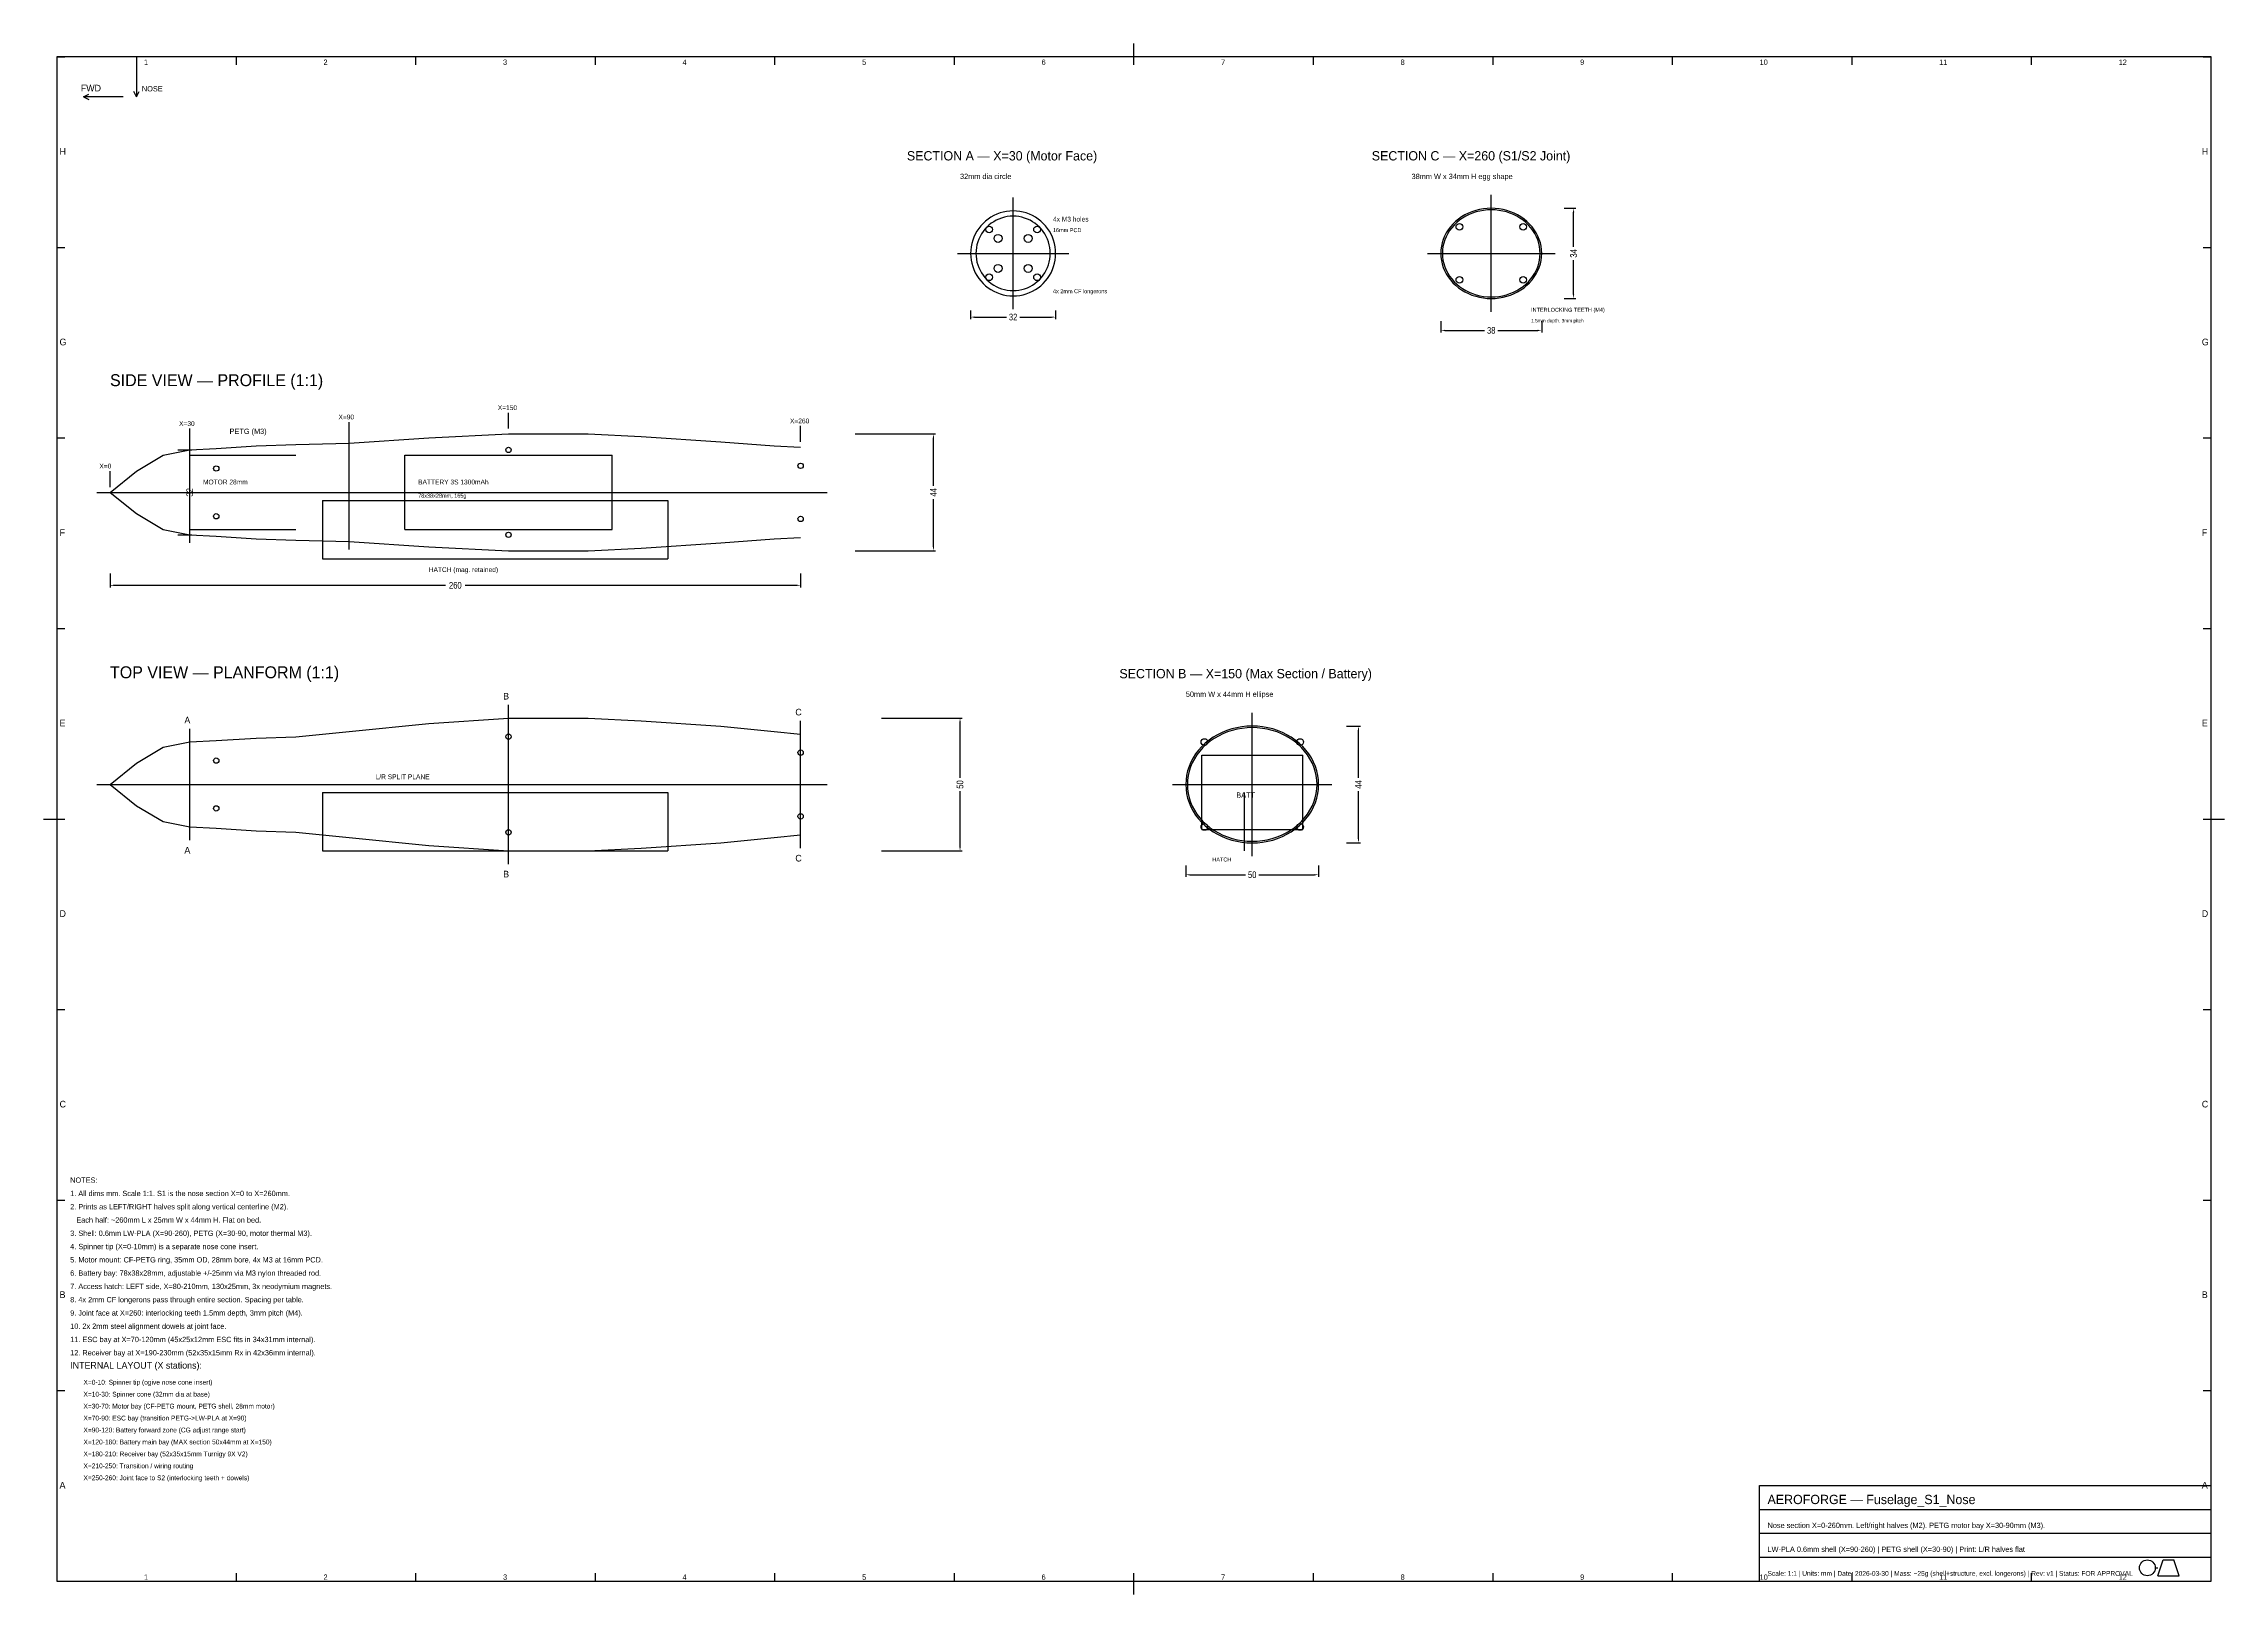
# Model space of a CAD drawing. Header units: metres. Extents: x 15 to 836, y 5 to 589.
import ezdxf

# ---------------------------------------------------------------- set-up
doc = ezdxf.new("R2010")
doc.units = ezdxf.units.M
for name, color, linetype in [('BORDER', 7, 'Continuous'), ('CENTERLINE', 5, 'Continuous'), ('DIMENSION', 1, 'Continuous'), ('HIDDEN', 7, 'Continuous'), ('ORIENTATION', 7, 'Continuous'), ('OUTLINE', 7, 'Continuous'), ('SECTION', 4, 'Continuous'), ('SPAR', 3, 'Continuous'), ('TEXT', 7, 'Continuous'), ('TITLEBLOCK', 7, 'Continuous'), ('WALL', 6, 'Continuous')]:
    doc.layers.add(name, color=color, linetype=linetype)
doc.styles.add('OpenSansCondensed-Light', font='OpenSansCondensed-Light.ttf')
doc.dimstyles.new('AEROFORGE', dxfattribs={"dimtxt": 2.5, "dimasz": 1.5, "dimexe": 0.8, "dimexo": 0.5, "dimgap": 0.6, "dimtad": 1, "dimcen": 2.5, "dimazin": 3, "dimtfac": 1, "dimtmove": 0, "dimatfit": 3})

# ---------------------------------------------------------------- blocks, each defined once
blk = doc.blocks.new('_CLOSEDFILLED')
at = {"color": 0, "linetype": 'BYBLOCK'}
blk.add_solid([(-1, 0.16), (0, 0), (-1, -0.16)], dxfattribs=at)
blk = doc.blocks.new('*D1')
for p, q in [((40, 389.5), (40, 384.2)), ((300, 389.5), (300, 384.2)), ((41.5, 385), (166.25, 385)), ((173.75, 385), (298.5, 385))]:
    blk.add_line(p, q)
at = {"layer": 'Defpoints'}
for p in [(40, 390), (300, 390), (40, 385)]:
    blk.add_point(p, dxfattribs=at)
at = {"xscale": 1.5, "yscale": 1.5, "rotation": 180}
blk.add_blockref('_CLOSEDFILLED', (40, 385), dxfattribs=at)
at = {"xscale": 1.5, "yscale": 1.5}
blk.add_blockref('_CLOSEDFILLED', (300, 385), dxfattribs=at)
at = {"insert": (170, 385), "char_height": 2.5, "attachment_point": 5, "style": 'OpenSansCondensed-Light'}
blk.add_mtext('260', dxfattribs=at)
blk = doc.blocks.new('*D2')
for p, q in [((320.5, 442), (350.8, 442)), ((350, 422.5), (350, 440.5)), ((350, 399.5), (350, 417.5)), ((320.5, 398), (350.8, 398))]:
    blk.add_line(p, q)
at = {"layer": 'Defpoints'}
for p in [(320, 442), (320, 398), (350, 398)]:
    blk.add_point(p, dxfattribs=at)
at = {"xscale": 1.5, "yscale": 1.5}
for p, rotation in [((350, 442), 90), ((350, 398), 270)]:
    blk.add_blockref('_CLOSEDFILLED', p, dxfattribs=dict(at, rotation=rotation))
at = {"insert": (350, 420), "char_height": 2.5, "attachment_point": 5, "rotation": 90, "style": 'OpenSansCondensed-Light'}
blk.add_mtext('44', dxfattribs=at)
blk = doc.blocks.new('*D3')
for p, q in [((65.5, 436), (70.8, 436)), ((70, 422.5), (70, 434.5)), ((70, 405.5), (70, 417.5)), ((65.5, 404), (70.8, 404))]:
    blk.add_line(p, q)
at = {"layer": 'Defpoints'}
for p in [(65, 436), (65, 404), (70, 404)]:
    blk.add_point(p, dxfattribs=at)
at = {"xscale": 1.5, "yscale": 1.5}
for p, rotation in [((70, 436), 90), ((70, 404), 270)]:
    blk.add_blockref('_CLOSEDFILLED', p, dxfattribs=dict(at, rotation=rotation))
at = {"insert": (70, 420), "char_height": 2.5, "attachment_point": 5, "rotation": 90, "style": 'OpenSansCondensed-Light'}
blk.add_mtext('32', dxfattribs=at)
blk = doc.blocks.new('*D4')
for p, q in [((330.5, 335), (360.8, 335)), ((360, 312.5), (360, 333.5)), ((360, 286.5), (360, 307.5)), ((330.5, 285), (360.8, 285))]:
    blk.add_line(p, q)
at = {"layer": 'Defpoints'}
for p in [(330, 335), (330, 285), (360, 285)]:
    blk.add_point(p, dxfattribs=at)
at = {"xscale": 1.5, "yscale": 1.5}
for p, rotation in [((360, 335), 90), ((360, 285), 270)]:
    blk.add_blockref('_CLOSEDFILLED', p, dxfattribs=dict(at, rotation=rotation))
at = {"insert": (360, 310), "char_height": 2.5, "attachment_point": 5, "rotation": 90, "style": 'OpenSansCondensed-Light'}
blk.add_mtext('50', dxfattribs=at)
blk = doc.blocks.new('*D5')
for p, q in [((364, 488.5), (364, 485.2)), ((365.5, 486), (377.5, 486)), ((382.5, 486), (394.5, 486)), ((396, 488.5), (396, 485.2))]:
    blk.add_line(p, q)
at = {"layer": 'Defpoints'}
for p in [(364, 489), (364, 486), (396, 489)]:
    blk.add_point(p, dxfattribs=at)
at = {"xscale": 1.5, "yscale": 1.5, "rotation": 180}
blk.add_blockref('_CLOSEDFILLED', (364, 486), dxfattribs=at)
at = {"xscale": 1.5, "yscale": 1.5}
blk.add_blockref('_CLOSEDFILLED', (396, 486), dxfattribs=at)
at = {"insert": (380, 486), "char_height": 2.5, "attachment_point": 5, "style": 'OpenSansCondensed-Light'}
blk.add_mtext('32', dxfattribs=at)
blk = doc.blocks.new('*D6')
for p, q in [((541, 484.5), (541, 480.2)), ((579, 484.5), (579, 480.2)), ((542.5, 481), (557.5, 481)), ((562.5, 481), (577.5, 481))]:
    blk.add_line(p, q)
at = {"layer": 'Defpoints'}
for p in [(541, 485), (579, 485), (541, 481)]:
    blk.add_point(p, dxfattribs=at)
at = {"xscale": 1.5, "yscale": 1.5, "rotation": 180}
blk.add_blockref('_CLOSEDFILLED', (541, 481), dxfattribs=at)
at = {"xscale": 1.5, "yscale": 1.5}
blk.add_blockref('_CLOSEDFILLED', (579, 481), dxfattribs=at)
at = {"insert": (560, 481), "char_height": 2.5, "attachment_point": 5, "style": 'OpenSansCondensed-Light'}
blk.add_mtext('38', dxfattribs=at)
blk = doc.blocks.new('*D7')
for p, q in [((587.5, 527), (591.8, 527)), ((591, 512.5), (591, 525.5)), ((591, 494.5), (591, 507.5)), ((587.5, 493), (591.8, 493))]:
    blk.add_line(p, q)
at = {"layer": 'Defpoints'}
for p in [(587, 527), (587, 493), (591, 493)]:
    blk.add_point(p, dxfattribs=at)
at = {"xscale": 1.5, "yscale": 1.5}
for p, rotation in [((591, 527), 90), ((591, 493), 270)]:
    blk.add_blockref('_CLOSEDFILLED', p, dxfattribs=dict(at, rotation=rotation))
at = {"insert": (591, 510), "char_height": 2.5, "attachment_point": 5, "rotation": 90, "style": 'OpenSansCondensed-Light'}
blk.add_mtext('34', dxfattribs=at)
blk = doc.blocks.new('*D8')
for p, q in [((445, 279.5), (445, 275.2)), ((495, 279.5), (495, 275.2)), ((446.5, 276), (467.5, 276)), ((472.5, 276), (493.5, 276))]:
    blk.add_line(p, q)
at = {"layer": 'Defpoints'}
for p in [(445, 280), (495, 280), (445, 276)]:
    blk.add_point(p, dxfattribs=at)
at = {"xscale": 1.5, "yscale": 1.5, "rotation": 180}
blk.add_blockref('_CLOSEDFILLED', (445, 276), dxfattribs=at)
at = {"xscale": 1.5, "yscale": 1.5}
blk.add_blockref('_CLOSEDFILLED', (495, 276), dxfattribs=at)
at = {"insert": (470, 276), "char_height": 2.5, "attachment_point": 5, "style": 'OpenSansCondensed-Light'}
blk.add_mtext('50', dxfattribs=at)
blk = doc.blocks.new('*D9')
for p, q in [((505.5, 332), (510.8, 332)), ((510, 312.5), (510, 330.5)), ((510, 289.5), (510, 307.5)), ((505.5, 288), (510.8, 288))]:
    blk.add_line(p, q)
at = {"layer": 'Defpoints'}
for p in [(505, 332), (505, 288), (510, 288)]:
    blk.add_point(p, dxfattribs=at)
at = {"xscale": 1.5, "yscale": 1.5}
for p, rotation in [((510, 332), 90), ((510, 288), 270)]:
    blk.add_blockref('_CLOSEDFILLED', p, dxfattribs=dict(at, rotation=rotation))
at = {"insert": (510, 310), "char_height": 2.5, "attachment_point": 5, "rotation": 90, "style": 'OpenSansCondensed-Light'}
blk.add_mtext('44', dxfattribs=at)

msp = doc.modelspace()

# ---------------------------------------------------------------- linework, layer by layer
at = {"layer": 'BORDER'}
for p, q in [((831, 584), (20, 584)), ((20, 584), (20, 10)), ((20, 584), (23, 584)), ((87.583, 581), (87.583, 584)), ((155.167, 581), (155.167, 584)), ((222.75, 581), (222.75, 584)), ((290.333, 581), (290.333, 584)), ((357.917, 581), (357.917, 584)), ((425.5, 584), (425.5, 589)), ((425.5, 581), (425.5, 584)), ((493.083, 581), (493.083, 584)), ((560.667, 581), (560.667, 584)), ((628.25, 581), (628.25, 584)), ((695.833, 581), (695.833, 584)), ((763.417, 581), (763.417, 584)), ((828, 584), (831, 584)), ((831, 10), (831, 584)), ((831, 581), (831, 584)), ((20, 512.25), (23, 512.25)), ((828, 512.25), (831, 512.25)), ((20, 440.5), (23, 440.5)), ((828, 440.5), (831, 440.5)), ((20, 368.75), (23, 368.75)), ((828, 368.75), (831, 368.75)), ((15, 297), (20, 297)), ((20, 297), (23, 297)), ((828, 297), (831, 297)), ((831, 297), (836, 297)), ((20, 225.25), (23, 225.25)), ((828, 225.25), (831, 225.25)), ((20, 153.5), (23, 153.5)), ((828, 153.5), (831, 153.5)), ((20, 81.75), (23, 81.75)), ((828, 81.75), (831, 81.75)), ((20, 10), (831, 10)), ((87.583, 10), (87.583, 13)), ((155.167, 10), (155.167, 13)), ((222.75, 10), (222.75, 13)), ((290.333, 10), (290.333, 13)), ((357.917, 10), (357.917, 13)), ((425.5, 10), (425.5, 13)), ((425.5, 5), (425.5, 10)), ((493.083, 10), (493.083, 13)), ((560.667, 10), (560.667, 13)), ((628.25, 10), (628.25, 13)), ((695.833, 10), (695.833, 13)), ((763.417, 10), (763.417, 13)), ((831, 10), (831, 13))]:
    msp.add_line(p, q, dxfattribs=at)
at = {"layer": 'CENTERLINE'}
for p, q in [((380, 489), (380, 531)), ((560, 488), (560, 532)), ((359, 510), (401, 510)), ((536, 510), (584, 510)), ((35, 420), (310, 420)), ((470, 283), (470, 337)), ((35, 310), (310, 310)), ((440, 310), (500, 310))]:
    msp.add_line(p, q, dxfattribs=at)
at = {"layer": 'DIMENSION'}
for p, q in [((70, 438), (70, 444)), ((130, 440.5), (130, 446.5)), ((190, 444), (190, 450)), ((300, 439), (300, 445)), ((40, 422), (40, 428))]:
    msp.add_line(p, q, dxfattribs=at)
at = {"layer": 'HIDDEN'}
for p, q in [((368.063, 517.315), (367.526, 516.356)), ((368.674, 518.229), (368.063, 517.315)), ((369.354, 519.092), (368.674, 518.229)), ((370.101, 519.899), (369.354, 519.092)), ((370.908, 520.646), (370.101, 519.899)), ((371.771, 521.326), (370.908, 520.646)), ((372.685, 521.937), (371.771, 521.326)), ((373.644, 522.474), (372.685, 521.937)), ((374.642, 522.934), (373.644, 522.474)), ((375.674, 523.315), (374.642, 522.934)), ((376.732, 523.613), (375.674, 523.315)), ((377.81, 523.828), (376.732, 523.613)), ((378.902, 523.957), (377.81, 523.828)), ((380, 524), (378.902, 523.957)), ((381.098, 523.957), (380, 524)), ((382.19, 523.828), (381.098, 523.957)), ((383.268, 523.613), (382.19, 523.828)), ((384.326, 523.315), (383.268, 523.613)), ((385.358, 522.934), (384.326, 523.315)), ((386.356, 522.474), (385.358, 522.934)), ((387.315, 521.937), (386.356, 522.474)), ((388.229, 521.326), (387.315, 521.937)), ((389.092, 520.646), (388.229, 521.326)), ((389.899, 519.899), (389.092, 520.646)), ((390.646, 519.092), (389.899, 519.899)), ((391.326, 518.229), (390.646, 519.092)), ((391.937, 517.315), (391.326, 518.229)), ((392.474, 516.356), (391.937, 517.315)), ((366.043, 511.098), (366, 510)), ((366, 510), (366.043, 508.902)), ((366.172, 512.19), (366.043, 511.098)), ((366.387, 513.268), (366.172, 512.19)), ((366.685, 514.326), (366.387, 513.268)), ((367.066, 515.358), (366.685, 514.326)), ((367.526, 516.356), (367.066, 515.358)), ((392.934, 515.358), (392.474, 516.356)), ((393.315, 514.326), (392.934, 515.358)), ((393.613, 513.268), (393.315, 514.326)), ((393.828, 512.19), (393.613, 513.268)), ((393.957, 511.098), (393.828, 512.19)), ((394, 510), (393.957, 511.098)), ((393.957, 508.902), (394, 510)), ((366.043, 508.902), (366.172, 507.81)), ((366.172, 507.81), (366.387, 506.732)), ((366.387, 506.732), (366.685, 505.674)), ((366.685, 505.674), (367.066, 504.642)), ((367.066, 504.642), (367.526, 503.644)), ((367.526, 503.644), (368.063, 502.685)), ((368.063, 502.685), (368.674, 501.771)), ((368.674, 501.771), (369.354, 500.908)), ((369.354, 500.908), (370.101, 500.101)), ((389.899, 500.101), (390.646, 500.908)), ((390.646, 500.908), (391.326, 501.771)), ((391.326, 501.771), (391.937, 502.685)), ((391.937, 502.685), (392.474, 503.644)), ((392.474, 503.644), (392.934, 504.642)), ((392.934, 504.642), (393.315, 505.674)), ((393.315, 505.674), (393.613, 506.732)), ((393.613, 506.732), (393.828, 507.81)), ((393.828, 507.81), (393.957, 508.902)), ((370.101, 500.101), (370.908, 499.354)), ((370.908, 499.354), (371.771, 498.674)), ((371.771, 498.674), (372.685, 498.063)), ((372.685, 498.063), (373.644, 497.526)), ((373.644, 497.526), (374.642, 497.066)), ((374.642, 497.066), (375.674, 496.685)), ((375.674, 496.685), (376.732, 496.387)), ((376.732, 496.387), (377.81, 496.172)), ((377.81, 496.172), (378.902, 496.043)), ((378.902, 496.043), (380, 496)), ((380, 496), (381.098, 496.043)), ((381.098, 496.043), (382.19, 496.172)), ((382.19, 496.172), (383.268, 496.387)), ((383.268, 496.387), (384.326, 496.685)), ((384.326, 496.685), (385.358, 497.066)), ((385.358, 497.066), (386.356, 497.526)), ((386.356, 497.526), (387.315, 498.063)), ((387.315, 498.063), (388.229, 498.674)), ((388.229, 498.674), (389.092, 499.354)), ((389.092, 499.354), (389.899, 500.101)), ((70, 434), (110, 434)), ((151, 434), (229, 434)), ((151, 406), (151, 434)), ((229, 406), (229, 434)), ((120, 417), (250, 417)), ((120, 417), (120, 395)), ((250, 417), (250, 395)), ((70, 406), (110, 406)), ((151, 406), (229, 406)), ((120, 395), (250, 395)), ((451, 321), (489, 321)), ((451, 293), (451, 321)), ((489, 293), (489, 321)), ((120, 307), (250, 307)), ((120, 307), (120, 285)), ((250, 307), (250, 285)), ((467, 307), (467, 285)), ((451, 293), (489, 293)), ((120, 285), (250, 285))]:
    msp.add_line(p, q, dxfattribs=at)
at = {"layer": 'ORIENTATION'}
for p, q in [((50, 584), (50, 569)), ((30, 569), (32, 570)), ((45, 569), (30, 569)), ((30, 569), (32, 568)), ((50, 569), (49, 571)), ((50, 569), (51, 571))]:
    msp.add_line(p, q, dxfattribs=at)
at = {"layer": 'OUTLINE'}
for p, q in [((376.265, 525.558), (375.056, 525.217)), ((377.497, 525.803), (376.265, 525.558)), ((378.745, 525.951), (377.497, 525.803)), ((380, 526), (378.745, 525.951)), ((381.255, 525.951), (380, 526)), ((382.503, 525.803), (381.255, 525.951)), ((383.735, 525.558), (382.503, 525.803)), ((384.944, 525.217), (383.735, 525.558)), ((552.729, 525.706), (551.374, 525.147)), ((554.129, 526.168), (552.729, 525.706)), ((555.565, 526.53), (554.129, 526.168)), ((557.028, 526.791), (555.565, 526.53)), ((558.509, 526.948), (557.028, 526.791)), ((560, 527), (558.509, 526.948)), ((561.491, 526.948), (560, 527)), ((562.972, 526.791), (561.491, 526.948)), ((564.435, 526.53), (562.972, 526.791)), ((565.871, 526.168), (564.435, 526.53)), ((567.271, 525.706), (565.871, 526.168)), ((568.626, 525.147), (567.271, 525.706)), ((365.744, 517.264), (365.218, 516.123)), ((366.358, 518.36), (365.744, 517.264)), ((367.056, 519.405), (366.358, 518.36)), ((367.834, 520.391), (367.056, 519.405)), ((368.686, 521.314), (367.834, 520.391)), ((369.609, 522.166), (368.686, 521.314)), ((370.595, 522.944), (369.609, 522.166)), ((371.64, 523.642), (370.595, 522.944)), ((372.736, 524.256), (371.64, 523.642)), ((373.877, 524.782), (372.736, 524.256)), ((375.056, 525.217), (373.877, 524.782)), ((386.123, 524.782), (384.944, 525.217)), ((387.264, 524.256), (386.123, 524.782)), ((388.36, 523.642), (387.264, 524.256)), ((389.405, 522.944), (388.36, 523.642)), ((390.391, 522.166), (389.405, 522.944)), ((391.314, 521.314), (390.391, 522.166)), ((392.166, 520.391), (391.314, 521.314)), ((392.944, 519.405), (392.166, 520.391)), ((393.642, 518.36), (392.944, 519.405)), ((394.256, 517.264), (393.642, 518.36)), ((394.782, 516.123), (394.256, 517.264)), ((543.071, 517.718), (542.446, 516.506)), ((543.8, 518.882), (543.071, 517.718)), ((544.629, 519.992), (543.8, 518.882)), ((545.552, 521.041), (544.629, 519.992)), ((546.565, 522.021), (545.552, 521.041)), ((547.66, 522.927), (546.565, 522.021)), ((548.832, 523.753), (547.66, 522.927)), ((550.073, 524.495), (548.832, 523.753)), ((551.374, 525.147), (550.073, 524.495)), ((569.927, 524.495), (568.626, 525.147)), ((571.168, 523.753), (569.927, 524.495)), ((572.34, 522.927), (571.168, 523.753)), ((573.435, 522.021), (572.34, 522.927)), ((574.448, 521.041), (573.435, 522.021)), ((575.371, 519.992), (574.448, 521.041)), ((576.2, 518.882), (575.371, 519.992)), ((576.929, 517.718), (576.2, 518.882)), ((577.554, 516.506), (576.929, 517.718)), ((364.049, 511.255), (364, 510)), ((364, 510), (364.049, 508.745)), ((364.197, 512.503), (364.049, 511.255)), ((364.442, 513.735), (364.197, 512.503)), ((364.783, 514.944), (364.442, 513.735)), ((365.218, 516.123), (364.783, 514.944)), ((395.217, 514.944), (394.782, 516.123)), ((395.558, 513.735), (395.217, 514.944)), ((395.803, 512.503), (395.558, 513.735)), ((395.951, 511.255), (395.803, 512.503)), ((396, 510), (395.951, 511.255)), ((395.951, 508.745), (396, 510)), ((541.059, 511.334), (541, 510)), ((541, 510), (541.059, 508.666)), ((541.234, 512.659), (541.059, 511.334)), ((541.525, 513.969), (541.234, 512.659)), ((541.93, 515.253), (541.525, 513.969)), ((542.446, 516.506), (541.93, 515.253)), ((578.07, 515.253), (577.554, 516.506)), ((578.475, 513.969), (578.07, 515.253)), ((578.766, 512.659), (578.475, 513.969)), ((578.941, 511.334), (578.766, 512.659)), ((579, 510), (578.941, 511.334)), ((578.941, 508.666), (579, 510)), ((364.049, 508.745), (364.197, 507.497)), ((364.197, 507.497), (364.442, 506.265)), ((364.442, 506.265), (364.783, 505.056)), ((364.783, 505.056), (365.218, 503.877)), ((365.218, 503.877), (365.744, 502.736)), ((365.744, 502.736), (366.358, 501.64)), ((366.358, 501.64), (367.056, 500.595)), ((392.944, 500.595), (393.642, 501.64)), ((393.642, 501.64), (394.256, 502.736)), ((394.256, 502.736), (394.782, 503.877)), ((394.782, 503.877), (395.217, 505.056)), ((395.217, 505.056), (395.558, 506.265)), ((395.558, 506.265), (395.803, 507.497)), ((395.803, 507.497), (395.951, 508.745)), ((541.059, 508.666), (541.234, 507.341)), ((541.234, 507.341), (541.525, 506.031)), ((541.525, 506.031), (541.93, 504.747)), ((541.93, 504.747), (542.446, 503.494)), ((542.446, 503.494), (543.071, 502.282)), ((543.071, 502.282), (543.8, 501.118)), ((543.8, 501.118), (544.629, 500.008)), ((575.371, 500.008), (576.2, 501.118)), ((576.2, 501.118), (576.929, 502.282)), ((576.929, 502.282), (577.554, 503.494)), ((577.554, 503.494), (578.07, 504.747)), ((578.07, 504.747), (578.475, 506.031)), ((578.475, 506.031), (578.766, 507.341)), ((578.766, 507.341), (578.941, 508.666)), ((367.056, 500.595), (367.834, 499.609)), ((367.834, 499.609), (368.686, 498.686)), ((368.686, 498.686), (369.609, 497.834)), ((369.609, 497.834), (370.595, 497.056)), ((370.595, 497.056), (371.64, 496.358)), ((371.64, 496.358), (372.736, 495.744)), ((372.736, 495.744), (373.877, 495.218)), ((373.877, 495.218), (375.056, 494.783)), ((375.056, 494.783), (376.265, 494.442)), ((376.265, 494.442), (377.497, 494.197)), ((377.497, 494.197), (378.745, 494.049)), ((378.745, 494.049), (380, 494)), ((380, 494), (381.255, 494.049)), ((381.255, 494.049), (382.503, 494.197)), ((382.503, 494.197), (383.735, 494.442)), ((383.735, 494.442), (384.944, 494.783)), ((384.944, 494.783), (386.123, 495.218)), ((386.123, 495.218), (387.264, 495.744)), ((387.264, 495.744), (388.36, 496.358)), ((388.36, 496.358), (389.405, 497.056)), ((389.405, 497.056), (390.391, 497.834)), ((390.391, 497.834), (391.314, 498.686)), ((391.314, 498.686), (392.166, 499.609)), ((392.166, 499.609), (392.944, 500.595)), ((544.629, 500.008), (545.552, 498.959)), ((545.552, 498.959), (546.565, 497.979)), ((546.565, 497.979), (547.66, 497.073)), ((547.66, 497.073), (548.832, 496.247)), ((548.832, 496.247), (550.073, 495.505)), ((550.073, 495.505), (551.374, 494.853)), ((551.374, 494.853), (552.729, 494.294)), ((552.729, 494.294), (554.129, 493.832)), ((554.129, 493.832), (555.565, 493.47)), ((555.565, 493.47), (557.028, 493.209)), ((557.028, 493.209), (558.509, 493.052)), ((558.509, 493.052), (560, 493)), ((560, 493), (561.491, 493.052)), ((561.491, 493.052), (562.972, 493.209)), ((562.972, 493.209), (564.435, 493.47)), ((564.435, 493.47), (565.871, 493.832)), ((565.871, 493.832), (567.271, 494.294)), ((567.271, 494.294), (568.626, 494.853)), ((568.626, 494.853), (569.927, 495.505)), ((569.927, 495.505), (571.168, 496.247)), ((571.168, 496.247), (572.34, 497.073)), ((572.34, 497.073), (573.435, 497.979)), ((573.435, 497.979), (574.448, 498.959)), ((574.448, 498.959), (575.371, 500.008)), ((60, 434), (70, 436)), ((70, 436), (80, 436.5)), ((80, 436.5), (95, 437.5)), ((95, 437.5), (110, 438)), ((110, 438), (130, 438.5)), ((130, 438.5), (160, 440.5)), ((160, 440.5), (190, 442)), ((190, 442), (220, 442)), ((220, 442), (240, 441)), ((240, 441), (270, 439)), ((270, 439), (290, 437.5)), ((290, 437.5), (300, 437)), ((40, 420), (50, 428)), ((50, 428), (60, 434)), ((40, 420), (50, 412)), ((50, 412), (60, 406)), ((60, 406), (70, 404)), ((70, 404), (80, 403.5)), ((80, 403.5), (95, 402.5)), ((95, 402.5), (110, 402)), ((270, 401), (290, 402.5)), ((290, 402.5), (300, 403)), ((110, 402), (130, 401.5)), ((130, 401.5), (160, 399.5)), ((160, 399.5), (190, 398)), ((190, 398), (220, 398)), ((220, 398), (240, 399)), ((240, 399), (270, 401)), ((110, 328), (130, 330)), ((130, 330), (160, 333)), ((160, 333), (190, 335)), ((190, 335), (220, 335)), ((220, 335), (240, 334)), ((240, 334), (270, 332)), ((270, 332), (290, 330)), ((290, 330), (300, 329)), ((456.938, 328.758), (455.305, 327.798)), ((458.65, 329.602), (456.938, 328.758)), ((460.433, 330.325), (458.65, 329.602)), ((462.275, 330.923), (460.433, 330.325)), ((464.164, 331.392), (462.275, 330.923)), ((466.089, 331.729), (464.164, 331.392)), ((468.039, 331.932), (466.089, 331.729)), ((470, 332), (468.039, 331.932)), ((471.961, 331.932), (470, 332)), ((473.911, 331.729), (471.961, 331.932)), ((475.836, 331.392), (473.911, 331.729)), ((477.725, 330.923), (475.836, 331.392)), ((479.567, 330.325), (477.725, 330.923)), ((481.35, 329.602), (479.567, 330.325)), ((483.062, 328.758), (481.35, 329.602)), ((484.695, 327.798), (483.062, 328.758)), ((50, 318), (60, 324)), ((60, 324), (70, 326)), ((70, 326), (80, 326.5)), ((80, 326.5), (95, 327.5)), ((95, 327.5), (110, 328)), ((448.684, 321.495), (447.725, 319.988)), ((449.775, 322.931), (448.684, 321.495)), ((450.99, 324.288), (449.775, 322.931)), ((452.322, 325.556), (450.99, 324.288)), ((453.764, 326.729), (452.322, 325.556)), ((455.305, 327.798), (453.764, 326.729)), ((486.236, 326.729), (484.695, 327.798)), ((487.678, 325.556), (486.236, 326.729)), ((489.01, 324.288), (487.678, 325.556)), ((490.225, 322.931), (489.01, 324.288)), ((491.316, 321.495), (490.225, 322.931)), ((492.275, 319.988), (491.316, 321.495)), ((40, 310), (50, 318)), ((445.308, 313.442), (445.077, 311.726)), ((445.691, 315.136), (445.308, 313.442)), ((446.224, 316.798), (445.691, 315.136)), ((446.903, 318.419), (446.224, 316.798)), ((447.725, 319.988), (446.903, 318.419)), ((493.097, 318.419), (492.275, 319.988)), ((493.776, 316.798), (493.097, 318.419)), ((494.309, 315.136), (493.776, 316.798)), ((494.692, 313.442), (494.309, 315.136)), ((494.923, 311.726), (494.692, 313.442)), ((40, 310), (50, 302)), ((445.077, 311.726), (445, 310)), ((445, 310), (445.077, 308.274)), ((445.077, 308.274), (445.308, 306.558)), ((445.308, 306.558), (445.691, 304.864)), ((445.691, 304.864), (446.224, 303.202)), ((493.776, 303.202), (494.309, 304.864)), ((494.309, 304.864), (494.692, 306.558)), ((494.692, 306.558), (494.923, 308.274)), ((495, 310), (494.923, 311.726)), ((494.923, 308.274), (495, 310)), ((50, 302), (60, 296)), ((60, 296), (70, 294)), ((446.224, 303.202), (446.903, 301.581)), ((446.903, 301.581), (447.725, 300.012)), ((447.725, 300.012), (448.684, 298.505)), ((448.684, 298.505), (449.775, 297.069)), ((449.775, 297.069), (450.99, 295.712)), ((450.99, 295.712), (452.322, 294.444)), ((487.678, 294.444), (489.01, 295.712)), ((489.01, 295.712), (490.225, 297.069)), ((490.225, 297.069), (491.316, 298.505)), ((491.316, 298.505), (492.275, 300.012)), ((492.275, 300.012), (493.097, 301.581)), ((493.097, 301.581), (493.776, 303.202)), ((70, 294), (80, 293.5)), ((80, 293.5), (95, 292.5)), ((95, 292.5), (110, 292)), ((110, 292), (130, 290)), ((130, 290), (160, 287)), ((240, 286), (270, 288)), ((270, 288), (290, 290)), ((290, 290), (300, 291)), ((452.322, 294.444), (453.764, 293.271)), ((453.764, 293.271), (455.305, 292.202)), ((455.305, 292.202), (456.938, 291.242)), ((456.938, 291.242), (458.65, 290.398)), ((458.65, 290.398), (460.433, 289.675)), ((460.433, 289.675), (462.275, 289.077)), ((462.275, 289.077), (464.164, 288.608)), ((464.164, 288.608), (466.089, 288.271)), ((466.089, 288.271), (468.039, 288.068)), ((468.039, 288.068), (470, 288)), ((470, 288), (471.961, 288.068)), ((471.961, 288.068), (473.911, 288.271)), ((473.911, 288.271), (475.836, 288.608)), ((475.836, 288.608), (477.725, 289.077)), ((477.725, 289.077), (479.567, 289.675)), ((479.567, 289.675), (481.35, 290.398)), ((481.35, 290.398), (483.062, 291.242)), ((483.062, 291.242), (484.695, 292.202)), ((484.695, 292.202), (486.236, 293.271)), ((486.236, 293.271), (487.678, 294.444)), ((160, 287), (190, 285)), ((190, 285), (220, 285)), ((220, 285), (240, 286))]:
    msp.add_line(p, q, dxfattribs=at)
at = {"layer": 'SECTION'}
for p, q in [((70, 401), (70, 439)), ((130, 398.5), (130, 441.5)), ((190, 280), (190, 340)), ((70, 289), (70, 331)), ((300, 286), (300, 334))]:
    msp.add_line(p, q, dxfattribs=at)
at = {"layer": 'SPAR'}
for centre, radius in [((371, 519), 1.25), ((389, 519), 1.25), ((548, 520), 1.25), ((572, 520), 1.25), ((374.343, 515.657), 1.5), ((385.657, 515.657), 1.5), ((371, 501), 1.25), ((374.343, 504.343), 1.5), ((385.657, 504.343), 1.5), ((389, 501), 1.25), ((548, 500), 1.25), ((572, 500), 1.25), ((190, 436), 1), ((190, 436), 1), ((80, 429), 1), ((80, 429), 1), ((300, 430), 1), ((300, 430), 1), ((80, 411), 1), ((80, 411), 1), ((300, 410), 1), ((300, 410), 1), ((190, 404), 1), ((190, 404), 1), ((190, 328), 1), ((190, 328), 1), ((300, 322), 1), ((300, 322), 1), ((452, 326), 1.25), ((488, 326), 1.25), ((80, 319), 1), ((80, 319), 1), ((80, 301), 1), ((80, 301), 1), ((300, 298), 1), ((300, 298), 1), ((190, 292), 1), ((190, 292), 1), ((452, 294), 1.25), ((488, 294), 1.25)]:
    msp.add_circle(centre, radius, dxfattribs=at)
at = {"layer": 'TITLEBLOCK'}
for p, q in [((661, 46), (831, 46)), ((661, 10), (661, 46)), ((831, 10), (831, 46)), ((661, 37), (831, 37)), ((661, 28), (831, 28)), ((661, 19), (831, 19)), ((811, 12), (813, 18)), ((813, 18), (817, 18)), ((819, 12), (817, 18)), ((661, 10), (831, 10)), ((810, 15), (811, 15)), ((811, 12), (819, 12))]:
    msp.add_line(p, q, dxfattribs=at)
msp.add_circle((807, 15), 3, dxfattribs=at)
at = {"layer": 'WALL'}
for p, q in [((554.314, 525.597), (552.959, 525.152)), ((555.705, 525.947), (554.314, 525.597)), ((557.122, 526.198), (555.705, 525.947)), ((558.556, 526.349), (557.122, 526.198)), ((560, 526.4), (558.556, 526.349)), ((561.444, 526.349), (560, 526.4)), ((562.878, 526.198), (561.444, 526.349)), ((564.295, 525.947), (562.878, 526.198)), ((565.686, 525.597), (564.295, 525.947)), ((567.041, 525.152), (565.686, 525.597)), ((543.605, 517.445), (543.001, 516.276)), ((544.311, 518.569), (543.605, 517.445)), ((545.114, 519.64), (544.311, 518.569)), ((546.009, 520.651), (545.114, 519.64)), ((546.989, 521.597), (546.009, 520.651)), ((548.05, 522.471), (546.989, 521.597)), ((549.185, 523.268), (548.05, 522.471)), ((550.386, 523.983), (549.185, 523.268)), ((551.647, 524.613), (550.386, 523.983)), ((552.959, 525.152), (551.647, 524.613)), ((568.353, 524.613), (567.041, 525.152)), ((569.614, 523.983), (568.353, 524.613)), ((570.815, 523.268), (569.614, 523.983)), ((571.95, 522.471), (570.815, 523.268)), ((573.011, 521.597), (571.95, 522.471)), ((573.991, 520.651), (573.011, 521.597)), ((574.886, 519.64), (573.991, 520.651)), ((575.689, 518.569), (574.886, 519.64)), ((576.395, 517.445), (575.689, 518.569)), ((576.999, 516.276), (576.395, 517.445)), ((541.657, 511.287), (541.6, 510)), ((541.6, 510), (541.657, 508.713)), ((541.827, 512.566), (541.657, 511.287)), ((542.108, 513.829), (541.827, 512.566)), ((542.501, 515.068), (542.108, 513.829)), ((543.001, 516.276), (542.501, 515.068)), ((577.499, 515.068), (576.999, 516.276)), ((577.892, 513.829), (577.499, 515.068)), ((578.173, 512.566), (577.892, 513.829)), ((578.343, 511.287), (578.173, 512.566)), ((578.4, 510), (578.343, 511.287)), ((578.343, 508.713), (578.4, 510)), ((541.657, 508.713), (541.827, 507.434)), ((541.827, 507.434), (542.108, 506.171)), ((542.108, 506.171), (542.501, 504.932)), ((542.501, 504.932), (543.001, 503.724)), ((543.001, 503.724), (543.605, 502.555)), ((543.605, 502.555), (544.311, 501.431)), ((544.311, 501.431), (545.114, 500.36)), ((574.886, 500.36), (575.689, 501.431)), ((575.689, 501.431), (576.395, 502.555)), ((576.395, 502.555), (576.999, 503.724)), ((576.999, 503.724), (577.499, 504.932)), ((577.499, 504.932), (577.892, 506.171)), ((577.892, 506.171), (578.173, 507.434)), ((578.173, 507.434), (578.343, 508.713)), ((545.114, 500.36), (546.009, 499.349)), ((546.009, 499.349), (546.989, 498.403)), ((546.989, 498.403), (548.05, 497.529)), ((548.05, 497.529), (549.185, 496.732)), ((549.185, 496.732), (550.386, 496.017)), ((550.386, 496.017), (551.647, 495.387)), ((551.647, 495.387), (552.959, 494.848)), ((552.959, 494.848), (554.314, 494.403)), ((554.314, 494.403), (555.705, 494.053)), ((555.705, 494.053), (557.122, 493.802)), ((557.122, 493.802), (558.556, 493.651)), ((558.556, 493.651), (560, 493.6)), ((560, 493.6), (561.444, 493.651)), ((561.444, 493.651), (562.878, 493.802)), ((562.878, 493.802), (564.295, 494.053)), ((564.295, 494.053), (565.686, 494.403)), ((565.686, 494.403), (567.041, 494.848)), ((567.041, 494.848), (568.353, 495.387)), ((568.353, 495.387), (569.614, 496.017)), ((569.614, 496.017), (570.815, 496.732)), ((570.815, 496.732), (571.95, 497.529)), ((571.95, 497.529), (573.011, 498.403)), ((573.011, 498.403), (573.991, 499.349)), ((573.991, 499.349), (574.886, 500.36)), ((458.923, 329.068), (457.251, 328.246)), ((460.663, 329.771), (458.923, 329.068)), ((462.46, 330.353), (460.663, 329.771)), ((464.304, 330.809), (462.46, 330.353)), ((466.183, 331.137), (464.304, 330.809)), ((468.086, 331.334), (466.183, 331.137)), ((470, 331.4), (468.086, 331.334)), ((471.914, 331.334), (470, 331.4)), ((473.817, 331.137), (471.914, 331.334)), ((475.696, 330.809), (473.817, 331.137)), ((477.54, 330.353), (475.696, 330.809)), ((479.337, 329.771), (477.54, 330.353)), ((481.077, 329.068), (479.337, 329.771)), ((482.749, 328.246), (481.077, 329.068)), ((449.196, 321.181), (448.259, 319.715)), ((450.26, 322.579), (449.196, 321.181)), ((451.446, 323.898), (450.26, 322.579)), ((452.747, 325.132), (451.446, 323.898)), ((454.153, 326.273), (452.747, 325.132)), ((455.658, 327.313), (454.153, 326.273)), ((457.251, 328.246), (455.658, 327.313)), ((484.342, 327.313), (482.749, 328.246)), ((485.847, 326.273), (484.342, 327.313)), ((487.253, 325.132), (485.847, 326.273)), ((488.554, 323.898), (487.253, 325.132)), ((489.74, 322.579), (488.554, 323.898)), ((490.804, 321.181), (489.74, 322.579)), ((491.741, 319.715), (490.804, 321.181)), ((445.9, 313.348), (445.675, 311.679)), ((446.274, 314.996), (445.9, 313.348)), ((446.794, 316.613), (446.274, 314.996)), ((447.457, 318.189), (446.794, 316.613)), ((448.259, 319.715), (447.457, 318.189)), ((492.543, 318.189), (491.741, 319.715)), ((493.206, 316.613), (492.543, 318.189)), ((493.726, 314.996), (493.206, 316.613)), ((494.1, 313.348), (493.726, 314.996)), ((494.325, 311.679), (494.1, 313.348)), ((445.675, 311.679), (445.6, 310)), ((445.6, 310), (445.675, 308.321)), ((445.675, 308.321), (445.9, 306.652)), ((445.9, 306.652), (446.274, 305.004)), ((446.274, 305.004), (446.794, 303.387)), ((493.206, 303.387), (493.726, 305.004)), ((493.726, 305.004), (494.1, 306.652)), ((494.1, 306.652), (494.325, 308.321)), ((494.4, 310), (494.325, 311.679)), ((494.325, 308.321), (494.4, 310)), ((446.794, 303.387), (447.457, 301.811)), ((447.457, 301.811), (448.259, 300.285)), ((448.259, 300.285), (449.196, 298.819)), ((449.196, 298.819), (450.26, 297.421)), ((450.26, 297.421), (451.446, 296.102)), ((451.446, 296.102), (452.747, 294.868)), ((487.253, 294.868), (488.554, 296.102)), ((488.554, 296.102), (489.74, 297.421)), ((489.74, 297.421), (490.804, 298.819)), ((490.804, 298.819), (491.741, 300.285)), ((491.741, 300.285), (492.543, 301.811)), ((492.543, 301.811), (493.206, 303.387)), ((452.747, 294.868), (454.153, 293.727)), ((454.153, 293.727), (455.658, 292.687)), ((455.658, 292.687), (457.251, 291.754)), ((457.251, 291.754), (458.923, 290.932)), ((458.923, 290.932), (460.663, 290.229)), ((460.663, 290.229), (462.46, 289.647)), ((462.46, 289.647), (464.304, 289.191)), ((464.304, 289.191), (466.183, 288.863)), ((466.183, 288.863), (468.086, 288.666)), ((468.086, 288.666), (470, 288.6)), ((470, 288.6), (471.914, 288.666)), ((471.914, 288.666), (473.817, 288.863)), ((473.817, 288.863), (475.696, 289.191)), ((475.696, 289.191), (477.54, 289.647)), ((477.54, 289.647), (479.337, 290.229)), ((479.337, 290.229), (481.077, 290.932)), ((481.077, 290.932), (482.749, 291.754)), ((482.749, 291.754), (484.342, 292.687)), ((484.342, 292.687), (485.847, 293.727)), ((485.847, 293.727), (487.253, 294.868))]:
    msp.add_line(p, q, dxfattribs=at)

# ---------------------------------------------------------------- texts
at = {"layer": 'BORDER'}
for s, height, p in [('1', 2, (52.792, 581)), ('2', 2, (120.375, 581)), ('3', 2, (187.958, 581)), ('4', 2, (255.542, 581)), ('5', 2, (323.125, 581)), ('6', 2, (390.708, 581)), ('7', 2, (458.292, 581)), ('8', 2, (525.875, 581)), ('9', 2, (593.458, 581)), ('10', 2, (661.042, 581)), ('11', 2, (728.625, 581)), ('12', 2, (796.208, 581)), ('H', 2.5, (21, 547.125)), ('H', 2.5, (827.5, 547.125)), ('G', 2.5, (21, 475.375)), ('G', 2.5, (827.5, 475.375)), ('F', 2.5, (21, 403.625)), ('F', 2.5, (827.5, 403.625)), ('E', 2.5, (21, 331.875)), ('E', 2.5, (827.5, 331.875)), ('D', 2.5, (21, 260.125)), ('D', 2.5, (827.5, 260.125)), ('C', 2.5, (21, 188.375)), ('C', 2.5, (827.5, 188.375)), ('B', 2.5, (21, 116.625)), ('B', 2.5, (827.5, 116.625)), ('A', 2.5, (21, 44.875)), ('A', 2.5, (827.5, 44.875)), ('1', 2, (52.792, 10.5)), ('2', 2, (120.375, 10.5)), ('3', 2, (187.958, 10.5)), ('4', 2, (255.542, 10.5)), ('5', 2, (323.125, 10.5)), ('6', 2, (390.708, 10.5)), ('7', 2, (458.292, 10.5)), ('8', 2, (525.875, 10.5)), ('9', 2, (593.458, 10.5)), ('10', 2, (661.042, 10.5)), ('11', 2, (728.625, 10.5)), ('12', 2, (796.208, 10.5))]:
    msp.add_text(s, height=height, dxfattribs=at).set_placement(p)
at = {"layer": 'CENTERLINE'}
msp.add_text('L/R SPLIT PLANE', height=1.8, dxfattribs=at).set_placement((140, 312))
at = {"layer": 'DIMENSION'}
for s, p in [('X=150', (186, 451)), ('X=30', (66, 445)), ('X=90', (126, 447.5)), ('X=260', (296, 446)), ('X=0', (36, 429))]:
    msp.add_text(s, height=1.8, dxfattribs=at).set_placement(p)
at = {"layer": 'ORIENTATION'}
for s, height, p in [('FWD', 2.5, (29, 571)), ('NOSE', 2, (52, 571))]:
    msp.add_text(s, height=height, dxfattribs=at).set_placement(p)
at = {"layer": 'SECTION'}
for s, p in [('B', (188, 342)), ('C', (298, 336)), ('A', (68, 333)), ('A', (68, 284)), ('C', (298, 281)), ('B', (188, 275))]:
    msp.add_text(s, height=2.5, dxfattribs=at).set_placement(p)
at = {"layer": 'TEXT'}
for s, height, p in [('SECTION A — X=30 (Motor Face)', 3.5, (340, 545)), ('SECTION C — X=260 (S1/S2 Joint)', 3.5, (515, 545)), ('32mm dia circle', 2, (360, 538)), ('38mm W x 34mm H egg shape', 2, (530, 538)), ('4x M3 holes', 1.8, (395, 522)), ('16mm PCD', 1.5, (395, 518)), ('4x 2mm CF longerons', 1.5, (395, 495)), ('1.5mm depth, 3mm pitch', 1.3, (575, 484)), ('INTERLOCKING TEETH (M4)', 1.5, (575, 488)), ('SIDE VIEW — PROFILE (1:1)', 4.5, (40, 460)), ('PETG (M3)', 2, (85, 442)), ('MOTOR 28mm', 1.8, (75, 423)), ('78x38x28mm, 165g', 1.5, (156, 418)), ('BATTERY 3S 1300mAh', 1.8, (156, 423)), ('HATCH (mag. retained)', 1.8, (160, 390)), ('TOP VIEW — PLANFORM (1:1)', 4.5, (40, 350)), ('SECTION B — X=150 (Max Section / Battery)', 3.5, (420, 350)), ('50mm W x 44mm H ellipse', 2, (445, 343)), ('BATT', 2, (464, 305)), ('HATCH', 1.5, (455, 281)), ('1. All dims mm. Scale 1:1. S1 is the nose section X=0 to X=260mm.', 2, (25, 155)), ('NOTES:', 2, (25, 160)), ('2. Prints as LEFT/RIGHT halves split along vertical centerline (M2).', 2, (25, 150)), ('3. Shell: 0.6mm LW-PLA (X=90-260), PETG (X=30-90, motor thermal M3).', 2, (25, 140)), ('   Each half: ~260mm L x 25mm W x 44mm H. Flat on bed.', 2, (25, 145)), ('4. Spinner tip (X=0-10mm) is a separate nose cone insert.', 2, (25, 135)), ('5. Motor mount: CF-PETG ring, 35mm OD, 28mm bore, 4x M3 at 16mm PCD.', 2, (25, 130)), ('6. Battery bay: 78x38x28mm, adjustable +/-25mm via M3 nylon threaded rod.', 2, (25, 125)), ('8. 4x 2mm CF longerons pass through entire section. Spacing per table.', 2, (25, 115)), ('7. Access hatch: LEFT side, X=80-210mm, 130x25mm, 3x neodymium magnets.', 2, (25, 120)), ('9. Joint face at X=260: interlocking teeth 1.5mm depth, 3mm pitch (M4).', 2, (25, 110)), ('10. 2x 2mm steel alignment dowels at joint face.', 2, (25, 105)), ('11. ESC bay at X=70-120mm (45x25x12mm ESC fits in 34x31mm internal).', 2, (25, 100)), ('12. Receiver bay at X=190-230mm (52x35x15mm Rx in 42x36mm internal).', 2, (25, 95)), ('INTERNAL LAYOUT (X stations):', 2.5, (25, 90)), ('X=0-10: Spinner tip (ogive nose cone insert)', 1.8, (30, 84)), ('X=10-30: Spinner cone (32mm dia at base)', 1.8, (30, 79.5)), ('X=30-70: Motor bay (CF-PETG mount, PETG shell, 28mm motor)', 1.8, (30, 75)), ('X=70-90: ESC bay (transition PETG->LW-PLA at X=90)', 1.8, (30, 70.5)), ('X=90-120: Battery forward zone (CG adjust range start)', 1.8, (30, 66)), ('X=120-180: Battery main bay (MAX section 50x44mm at X=150)', 1.8, (30, 61.5)), ('X=180-210: Receiver bay (52x35x15mm Turnigy 9X V2)', 1.8, (30, 57)), ('X=210-250: Transition / wiring routing', 1.8, (30, 52.5)), ('X=250-260: Joint face to S2 (interlocking teeth + dowels)', 1.8, (30, 48))]:
    msp.add_text(s, height=height, dxfattribs=at).set_placement(p)
at = {"layer": 'TITLEBLOCK'}
for s, height, p in [('AEROFORGE — Fuselage_S1_Nose', 3.5, (664, 39)), ('Nose section X=0-260mm. Left/right halves (M2). PETG motor bay X=30-90mm (M3).', 2, (664, 30)), ('LW-PLA 0.6mm shell (X=90-260) | PETG shell (X=30-90) | Print: L/R halves flat', 2, (664, 21)), ('Scale: 1:1 | Units: mm | Date: 2026-03-30 | Mass: ~25g (shell+structure, excl. longerons) | Rev: v1 | Status: FOR APPROVAL', 1.8, (664, 12))]:
    msp.add_text(s, height=height, dxfattribs=at).set_placement(p)

# ---------------------------------------------------------------- dimensions: what is measured, and where the dimension line sits
for base, p1, p2, picture, middle in [((591, 493), (587, 493), (587, 527), '*D7', (591, 510)), ((70, 404), (65, 404), (65, 436), '*D3', (70, 420)), ((350, 398), (320, 398), (320, 442), '*D2', (350, 420)), ((360, 285), (330, 285), (330, 335), '*D4', (360, 310)), ((510, 288), (505, 288), (505, 332), '*D9', (510, 310))]:
    dim = msp.add_linear_dim(base=base, p1=p1, p2=p2, angle=90, dimstyle='AEROFORGE')
    dim.commit()
    dim.dimension.update_dxf_attribs({"geometry": picture, "text_midpoint": middle})
for base, p1, p2, picture, middle in [((364, 486), (364, 489), (396, 489), '*D5', (380, 486)), ((541, 481), (541, 485), (579, 485), '*D6', (560, 481)), ((40, 385), (40, 390), (300, 390), '*D1', (170, 385)), ((445, 276), (445, 280), (495, 280), '*D8', (470, 276))]:
    dim = msp.add_linear_dim(base=base, p1=p1, p2=p2, dimstyle='AEROFORGE')
    dim.commit()
    dim.dimension.update_dxf_attribs({"geometry": picture, "text_midpoint": middle})

doc.saveas('drawing.dxf')
